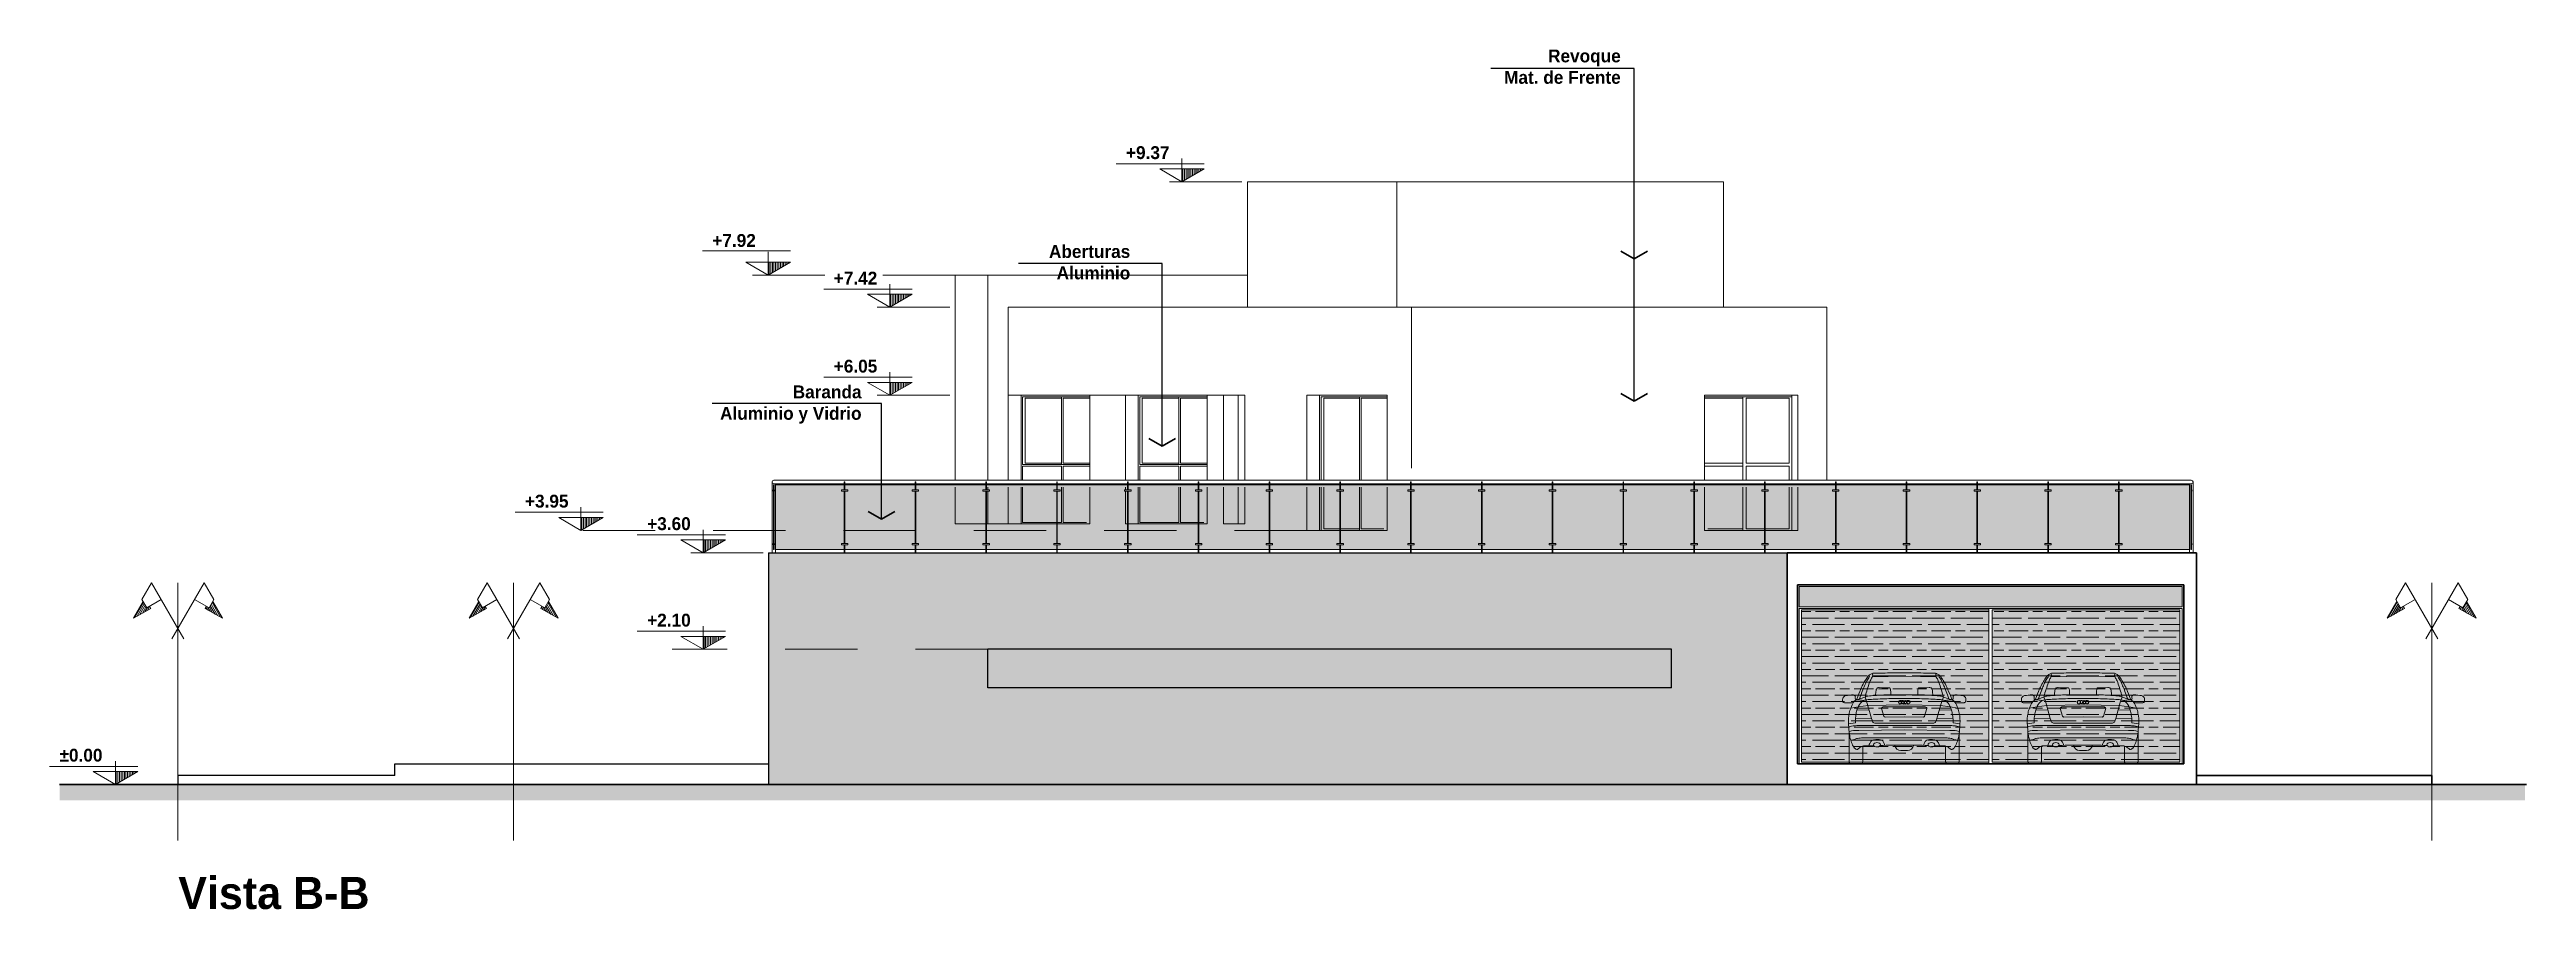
# Model space of a CAD drawing. Header units: millimetres. Extents: x 110427 to 125914, y 76277 to 76441.
# Drawn here: x 113971.12 to 114009.61, y 76370.08 to 76383.45 of the extents above; entities that cross this region are included whole.
import ezdxf

# ---------------------------------------------------------------- set-up
doc = ezdxf.new("R2010")
doc.units = ezdxf.units.MM
doc.linetypes.add('CENTER', pattern=[50.8, 31.75, -6.35, 6.35, -6.35])
doc.linetypes.add('JIS_02_0.7', pattern=[1.35, 0.75, -0.6])
for name, color, linetype, lineweight in [('02_CIVIL EXIST', 8, 'Continuous', 25), ('04_CIVIL A CONSTRUIR', 250, 'Continuous', 35), ('05_CIVIL A DEMOLER', 221, 'Continuous', 18), ('06_CIVIL VISTAS GRUESA', 244, 'Continuous', 13), ('08_CIVIL VISTAS FINO', 251, 'Continuous', 5), ('10_CIVIL EJES', 230, 'CENTER', 15), ('11_CARPINTERIA Y MOBILIARIO', 141, 'Continuous', 9), ('11_HATCH', 8, 'Continuous', 9), ('12_HATCH', 8, 'Continuous', 9), ('12_TEXTOS', 4, 'Continuous', 40), ('13_COTAS', 8, 'Continuous', 9), ('VIDRIOS', 254, 'Continuous', 9)]:
    doc.layers.add(name, color=color, linetype=linetype, lineweight=lineweight)
doc.layers.add('14_TEXTOS', color=4, linetype='Continuous')
doc.styles.add('JDS1', font='GOTHICB.TTF')
doc.dimstyles.new('1_100_JDS', dxfattribs={"dimscale": 100, "dimtxt": 2, "dimasz": 1.5, "dimexe": 1, "dimexo": 1, "dimgap": 0.75, "dimtad": 1, "dimlfac": 0.001, "dimzin": 4, "dimdsep": 46, "dimtxsty": 'JDS1', "dimcen": 0.09, "dimdle": 0.1, "dimclrd": 8, "dimclre": 8, "dimclrt": 150, "dimadec": 0, "dimazin": 0, "dimtfac": 1, "dimtmove": 2, "dimatfit": 0, "dimfxl": 0, "dimtolj": 1, "dimtzin": 0, "dimarcsym": 0})
pattern_1 = [(180, (110491.16304, 75917.1114), (4e-17, 0.3), [0.5, -0.1]), (180, (110491.26304, 75917.2114), (4e-17, 0.3), [0.3, -0.075, 0.15, -0.075]), (180, (110491.41304, 75917.3114), (4e-17, 0.3), [0.5, -0.1])]

msp = doc.modelspace()

# ---------------------------------------------------------------- texts
at = {"layer": '12_TEXTOS', "color": 150, "char_height": 0.2, "width": 2.57308, "attachment_point": 9, "style": 'JDS1'}
for s, insert in [('Revoque\\PMat. de Frente', (113995.535, 76382.916)), ('Aberturas\\PAluminio', (113987.913, 76379.875))]:
    msp.add_mtext(s, dxfattribs=dict(at, insert=insert))
at = {"layer": '14_TEXTOS', "color": 150, "insert": (113983.738, 76377.634), "char_height": 0.2, "width": 2.57308, "attachment_point": 9, "style": 'JDS1'}
msp.add_mtext('Baranda\\PAluminio y Vidrio', dxfattribs=at)
at = {"layer": '14_TEXTOS', "insert": (113973.12, 76370.079), "char_height": 0.4, "width": 9.59338, "attachment_point": 7, "style": 'JDS1'}
msp.add_mtext('{\\H1.25x;Vista B-B} ', dxfattribs=at)
at = {"layer": 'VIDRIOS', "color": 150, "char_height": 0.2, "attachment_point": 5, "style": 'JDS1'}
for s, insert, width in [('+9.37', (113988.185, 76381.847), 1.17721), ('+7.92', (113981.757, 76380.481), 0.78175), ('+7.42', (113983.644, 76379.897), 0.78175), ('+6.05', (113983.644, 76378.527), 0.78175)]:
    msp.add_mtext(s, dxfattribs=dict(at, insert=insert, width=width))
for s, insert in [('+3.95', (113978.846, 76376.427)), ('+3.60', (113980.745, 76376.077)), ('+2.10', (113980.745, 76374.577)), ('±0.00', (113971.609, 76372.477))]:
    msp.add_mtext(s, dxfattribs=dict(at, insert=insert))

# ---------------------------------------------------------------- blocks, each defined once
blk = doc.blocks.new('A$C7E4244AE')
at = {"layer": '11_HATCH'}
for p, q in [((0.955, 1.363), (0.462, 1.35)), ((0.96, 1.363), (1.454, 1.35)), ((0.242, 0.887), (0.127, 0.864)), ((0.223, 0.836), (0.413, 0.837)), ((0.395, 0.904), (0.242, 0.887)), ((0.349, 1.038), (0.374, 0.975)), ((0.374, 0.975), (0.45, 0.706)), ((0.395, 0.904), (0.958, 0.914)), ((0.604, 0.857), (0.641, 0.738)), ((0.958, 0.885), (0.631, 0.884)), ((1.521, 0.904), (0.958, 0.914)), ((0.958, 0.885), (1.284, 0.884)), ((1.311, 0.857), (1.275, 0.738)), ((1.541, 0.975), (1.466, 0.706)), ((1.692, 0.836), (1.503, 0.837)), ((1.521, 0.904), (1.673, 0.887)), ((1.567, 1.038), (1.541, 0.975)), ((1.673, 0.887), (1.789, 0.864)), ((0.199, 0.634), (0.091, 0.621)), ((0.103, 0.024), (0.103, 0.487)), ((0.2, 0.707), (0.45, 0.706)), ((0.25, 0.519), (0.958, 0.528)), ((0.958, 0.594), (0.253, 0.594)), ((0.354, 0.401), (0.958, 0.401)), ((0.958, 0.632), (0.5, 0.632)), ((0.958, 0.728), (0.66, 0.727)), ((0.958, 0.728), (1.256, 0.727)), ((0.958, 0.632), (1.416, 0.632)), ((0.958, 0.594), (1.662, 0.594)), ((1.665, 0.519), (0.958, 0.528)), ((1.562, 0.401), (0.958, 0.401)), ((1.716, 0.707), (1.466, 0.706)), ((1.716, 0.634), (1.824, 0.621)), ((1.813, 0.024), (1.813, 0.487)), ((0.315, 0.277), (0.315, 0.024)), ((0.904, 0.208), (0.958, 0.208)), ((1.011, 0.208), (0.958, 0.208)), ((1.601, 0.277), (1.601, 0.024)), ((0.291, 0), (0.126, 0)), ((1.625, 0), (1.789, 0))]:
    blk.add_line(p, q, dxfattribs=at)
for centre, major_axis, ratio, start_param, end_param in [((0.895, 0.958), (0, 0.0277), 0.985583, 10.538558, 16.689759), ((0.938, 0.959), (0, 0.0271), 0.985583, 7.380892, 10.236696), ((0.938, 0.959), (0, 0.0271), 0.985583, 10.360674, 13.531093), ((0.977, 0.959), (0, 0.0271), 0.985583, 7.218615, 10.304531), ((0.977, 0.959), (0, 0.0271), 0.985583, 10.441964, 13.378289), ((1.021, 0.958), (0, 0.0277), 0.985583, 7.310351, 13.463197), ((0.126, 0.024), (0, 0.0243), 0.975618, 1.570796, 3.141593), ((0.291, 0.024), (0, 0.0243), 0.975618, 3.141593, 4.712389), ((0.535, 0.295), (0.0526, 0.0006), 0.643755, 3.141021, 9.424206), ((0.904, 0.307), (0, 0.099), 0.975618, 1.750025, 3.194926), ((1.011, 0.307), (0, 0.099), 0.975618, 3.088259, 4.53316), ((1.625, 0.024), (0, 0.0243), 0.975618, 1.570796, 3.141593), ((1.789, 0.024), (0, 0.0243), 0.975618, 3.141593, 4.712389)]:
    blk.add_ellipse(centre, major_axis=major_axis, ratio=ratio, start_param=start_param, end_param=end_param, dxfattribs=at)
at = {"layer": '11_HATCH', "extrusion": (0, 0, -1)}
blk.add_ellipse((1.38, 0.295), major_axis=(-0.0526, 0.0006), ratio=0.643755, start_param=3.141021, end_param=9.424206, dxfattribs=at)
at = {"layer": '11_HATCH'}
for points, knots in [([(0.458, 1.404), (0.445, 1.398), (0.411, 1.383), (0.372, 1.327), (0.326, 1.255), (0.273, 1.146), (0.241, 1.053), (0.214, 0.996), (0.211, 0.991)], [0, 0, 0, 0, 1.078045, 2.785735, 4.879992, 7.537629, 11.765787, 12.201348, 12.201348, 12.201348, 12.201348]), ([(0.263, 1.009), (0.272, 1.03), (0.29, 1.086), (0.322, 1.168), (0.359, 1.25), (0.385, 1.31), (0.414, 1.342), (0.418, 1.364), (0.414, 1.373), (0.411, 1.377)], [0, 0, 0, 0, 1.703415, 4.41726, 6.463007, 8.414298, 9.240142, 9.635612, 9.987477, 9.987477, 9.987477, 9.987477]), ([(0.46, 1.345), (0.448, 1.328), (0.421, 1.278), (0.393, 1.184), (0.364, 1.1), (0.353, 1.049), (0.349, 1.038)], [0, 0, 0, 0, 0.0604315, 0.168345, 0.2862886, 0.3209433, 0.3209433, 0.3209433, 0.3209433]), ([(0.958, 1.415), (0.896, 1.415), (0.785, 1.413), (0.635, 1.412), (0.531, 1.404), (0.475, 1.409), (0.458, 1.404)], [0, 0, 0, 0, 0.1849252, 0.3342512, 0.4486468, 0.4995687, 0.4995687, 0.4995687, 0.4995687]), ([(0.458, 1.404), (0.465, 1.398), (0.471, 1.375), (0.464, 1.356), (0.46, 1.345)], [0, 0, 0, 0, 0.02563602, 0.05988806, 0.05988806, 0.05988806, 0.05988806]), ([(0.512, 1.061), (0.512, 1.075), (0.519, 1.11), (0.518, 1.155), (0.539, 1.178), (0.553, 1.184), (0.615, 1.182), (0.669, 1.181), (0.732, 1.181), (0.738, 1.171), (0.746, 1.158), (0.746, 1.135), (0.749, 1.107), (0.749, 1.085), (0.748, 1.074)], [0, 0, 0, 0, 1.059186, 2.693118, 3.075994, 3.305168, 3.817696, 7.640466, 7.947383, 8.097769, 8.501234, 9.015893, 9.799932, 10.626454, 10.626454, 10.626454, 10.626454]), ([(0.958, 1.415), (1.019, 1.415), (1.131, 1.413), (1.281, 1.412), (1.384, 1.404), (1.441, 1.409), (1.457, 1.404)], [0, 0, 0, 0, 0.1849252, 0.3342512, 0.4486468, 0.4995687, 0.4995687, 0.4995687, 0.4995687]), ([(1.404, 1.061), (1.404, 1.075), (1.396, 1.11), (1.397, 1.155), (1.376, 1.178), (1.362, 1.184), (1.301, 1.182), (1.246, 1.181), (1.183, 1.181), (1.177, 1.171), (1.17, 1.158), (1.17, 1.135), (1.166, 1.107), (1.167, 1.085), (1.168, 1.074)], [0, 0, 0, 0, 1.059186, 2.693118, 3.075994, 3.305168, 3.817696, 7.640466, 7.947383, 8.097769, 8.501234, 9.015893, 9.799932, 10.626454, 10.626454, 10.626454, 10.626454]), ([(1.457, 1.404), (1.45, 1.398), (1.445, 1.375), (1.451, 1.356), (1.456, 1.345)], [0, 0, 0, 0, 0.02563602, 0.05988806, 0.05988806, 0.05988806, 0.05988806]), ([(1.456, 1.345), (1.468, 1.328), (1.495, 1.278), (1.523, 1.184), (1.551, 1.1), (1.563, 1.049), (1.567, 1.038)], [0, 0, 0, 0, 0.0604315, 0.168345, 0.2862886, 0.3209433, 0.3209433, 0.3209433, 0.3209433]), ([(1.457, 1.404), (1.47, 1.398), (1.505, 1.383), (1.543, 1.327), (1.589, 1.255), (1.643, 1.146), (1.675, 1.053), (1.702, 0.996), (1.705, 0.991)], [0, 0, 0, 0, 1.078045, 2.785735, 4.879992, 7.537629, 11.765787, 12.201348, 12.201348, 12.201348, 12.201348]), ([(1.653, 1.009), (1.644, 1.03), (1.625, 1.086), (1.594, 1.168), (1.557, 1.25), (1.53, 1.31), (1.502, 1.342), (1.498, 1.364), (1.502, 1.373), (1.505, 1.377)], [0, 0, 0, 0, 1.703415, 4.41726, 6.463007, 8.414298, 9.240142, 9.635612, 9.987477, 9.987477, 9.987477, 9.987477]), ([(0.211, 0.991), (0.21, 0.998), (0.186, 1.009), (0.208, 1.045), (0.184, 1.062), (0.177, 1.079), (0.139, 1.073), (0.177, 1.073), (0.07, 1.063), (0.034, 1.06), (0.005, 1.029), (-0.001, 0.997), (0, 0.97), (0.013, 0.953), (0.047, 0.944), (0.089, 0.945), (0.136, 0.947), (0.171, 0.95), (0.175, 0.965)], [0, 0, 0, 0, 0.0199434, 0.0615514, 0.0775458, 0.0970481, 0.1208681, 0.1232472, 0.1962831, 0.2464802, 0.2767901, 0.3099374, 0.3411979, 0.3521583, 0.3687242, 0.4461251, 0.4735099, 0.5203869, 0.5203869, 0.5203869, 0.5203869]), ([(0.104, 0.787), (0.091, 0.733), (0.087, 0.658), (0.1, 0.539), (0.103, 0.448), (0.132, 0.348), (0.157, 0.278), (0.192, 0.232), (0.221, 0.221), (0.241, 0.228), (0.259, 0.246), (0.282, 0.263), (0.309, 0.278), (0.379, 0.275), (0.438, 0.278), (0.488, 0.28)], [0, 0, 0, 0, 4.118869, 5.449089, 8.85766, 10.815404, 13.135103, 14.470193, 14.889696, 15.347838, 16.006665, 16.753876, 17.508735, 18.273295, 22.025306, 22.025306, 22.025306, 22.025306]), ([(0.104, 0.787), (0.106, 0.815), (0.133, 0.872), (0.153, 0.938), (0.195, 0.989), (0.263, 1.005), (0.317, 1.028), (0.349, 1.038)], [0, 0, 0, 0, 0.081312, 0.1814002, 0.1982735, 0.276471, 0.3769085, 0.3769085, 0.3769085, 0.3769085]), ([(0.223, 0.836), (0.214, 0.812), (0.208, 0.755), (0.195, 0.687), (0.199, 0.645), (0.199, 0.634)], [0, 0, 0, 0, 0.0767022, 0.1660618, 0.1994184, 0.1994184, 0.1994184, 0.1994184]), ([(0.211, 0.991), (0.228, 0.994), (0.266, 0.992), (0.305, 0.987), (0.326, 0.983)], [0, 0, 0, 0, 1.275921, 2.883256, 2.883256, 2.883256, 2.883256]), ([(0.223, 0.836), (0.229, 0.857), (0.251, 0.91), (0.298, 0.979), (0.388, 0.999), (0.533, 1.006), (0.73, 1.015), (0.89, 1.013), (0.958, 1.013)], [0, 0, 0, 0, 0.0633543, 0.1713149, 0.2225785, 0.3325781, 0.6106789, 0.8130674, 0.8130674, 0.8130674, 0.8130674]), ([(0.349, 1.038), (0.362, 1.046), (0.413, 1.057), (0.539, 1.064), (0.728, 1.079), (0.881, 1.069), (0.958, 1.073)], [0, 0, 0, 0, 0.0467064, 0.1519601, 0.3809327, 0.6119091, 0.6119091, 0.6119091, 0.6119091]), ([(0.631, 0.884), (0.625, 0.884), (0.612, 0.878), (0.602, 0.864), (0.604, 0.857)], [0, 0, 0, 0, 0.01911096, 0.04086044, 0.04086044, 0.04086044, 0.04086044]), ([(0.918, 0.949), (0.919, 0.952), (0.919, 0.955), (0.919, 0.958), (0.919, 0.965), (0.916, 0.972), (0.901, 0.984), (0.885, 0.983), (0.869, 0.964), (0.87, 0.948), (0.888, 0.931), (0.904, 0.932), (0.914, 0.942), (0.915, 0.943), (0.916, 0.945)], [10.636088, 10.636088, 10.636088, 10.636088, 10.995574, 10.995574, 10.995574, 11.888576, 11.888576, 13.430571, 13.430571, 14.972567, 14.972567, 16.514562, 16.514562, 16.742991, 16.742991, 16.742991, 16.742991]), ([(0.917, 0.968), (0.914, 0.959), (0.916, 0.948), (0.932, 0.933), (0.948, 0.934), (0.956, 0.943)], [7.480824, 7.480824, 7.480824, 7.480824, 8.716067, 8.716067, 10.2547, 10.2547, 10.2547, 10.2547]), ([(0.958, 0.946), (0.96, 0.95), (0.962, 0.955), (0.962, 0.959), (0.962, 0.967), (0.959, 0.974), (0.944, 0.986), (0.928, 0.984), (0.92, 0.974), (0.919, 0.973), (0.919, 0.972)], [10.404862, 10.404862, 10.404862, 10.404862, 10.995574, 10.995574, 10.995574, 11.894334, 11.894334, 13.446793, 13.446793, 13.586603, 13.586603, 13.586603, 13.586603]), ([(0.958, 0.973), (0.952, 0.963), (0.953, 0.949), (0.971, 0.933), (0.987, 0.934), (0.995, 0.944), (0.996, 0.945), (0.996, 0.945)], [7.260402, 7.260402, 7.260402, 7.260402, 8.716067, 8.716067, 10.268527, 10.268527, 10.3587, 10.3587, 10.3587, 10.3587]), ([(1.567, 1.038), (1.554, 1.046), (1.502, 1.057), (1.377, 1.064), (1.188, 1.079), (1.035, 1.069), (0.958, 1.073)], [0, 0, 0, 0, 0.0467064, 0.1519601, 0.3809327, 0.6119091, 0.6119091, 0.6119091, 0.6119091]), ([(1.692, 0.836), (1.686, 0.857), (1.665, 0.91), (1.618, 0.979), (1.528, 0.999), (1.383, 1.006), (1.185, 1.015), (1.025, 1.013), (0.958, 1.013)], [0, 0, 0, 0, 0.0633543, 0.1713149, 0.2225785, 0.3325781, 0.6106789, 0.8130674, 0.8130674, 0.8130674, 0.8130674]), ([(0.998, 0.949), (1, 0.952), (1.001, 0.956), (1.001, 0.959), (1.001, 0.967), (0.997, 0.974), (0.983, 0.985), (0.968, 0.984), (0.96, 0.975)], [10.542767, 10.542767, 10.542767, 10.542767, 10.995574, 10.995574, 10.995574, 11.894334, 11.894334, 13.396211, 13.396211, 13.396211, 13.396211]), ([(0.999, 0.968), (0.995, 0.959), (0.997, 0.946), (1.014, 0.931), (1.029, 0.932), (1.042, 0.945), (1.045, 0.951), (1.045, 0.958), (1.045, 0.965), (1.041, 0.972), (1.026, 0.984), (1.01, 0.983), (1.002, 0.973), (1.001, 0.972), (1.001, 0.972)], [7.405469, 7.405469, 7.405469, 7.405469, 8.689381, 8.689381, 10.231376, 10.231376, 10.995574, 10.995574, 10.995574, 11.888576, 11.888576, 13.430571, 13.430571, 13.516715, 13.516715, 13.516715, 13.516715]), ([(1.284, 0.884), (1.291, 0.884), (1.303, 0.878), (1.313, 0.864), (1.311, 0.857)], [0, 0, 0, 0, 0.01911096, 0.04086044, 0.04086044, 0.04086044, 0.04086044]), ([(1.811, 0.787), (1.825, 0.733), (1.829, 0.658), (1.816, 0.539), (1.813, 0.448), (1.784, 0.348), (1.758, 0.278), (1.724, 0.232), (1.695, 0.221), (1.675, 0.228), (1.657, 0.246), (1.634, 0.263), (1.607, 0.278), (1.536, 0.275), (1.477, 0.278), (1.428, 0.28)], [0, 0, 0, 0, 0.1627905, 0.2153649, 0.3500822, 0.4274583, 0.51914, 0.5719069, 0.588487, 0.6065941, 0.632633, 0.6621651, 0.6919995, 0.7222173, 0.8705084, 0.8705084, 0.8705084, 0.8705084]), ([(1.811, 0.787), (1.81, 0.815), (1.783, 0.872), (1.763, 0.938), (1.721, 0.989), (1.653, 1.005), (1.599, 1.028), (1.567, 1.038)], [0, 0, 0, 0, 0.081312, 0.1814002, 0.1982735, 0.276471, 0.3769085, 0.3769085, 0.3769085, 0.3769085]), ([(1.705, 0.991), (1.688, 0.994), (1.65, 0.992), (1.611, 0.987), (1.59, 0.983)], [0, 0, 0, 0, 1.275921, 2.883256, 2.883256, 2.883256, 2.883256]), ([(1.692, 0.836), (1.701, 0.812), (1.708, 0.755), (1.72, 0.687), (1.717, 0.645), (1.716, 0.634)], [0, 0, 0, 0, 0.0767022, 0.1660618, 0.1994184, 0.1994184, 0.1994184, 0.1994184]), ([(1.705, 0.991), (1.706, 0.998), (1.73, 1.009), (1.708, 1.045), (1.731, 1.062), (1.739, 1.079), (1.777, 1.073), (1.739, 1.073), (1.846, 1.063), (1.882, 1.06), (1.911, 1.029), (1.917, 0.997), (1.916, 0.97), (1.903, 0.953), (1.868, 0.944), (1.826, 0.945), (1.779, 0.947), (1.744, 0.95), (1.74, 0.965)], [0, 0, 0, 0, 0.0199434, 0.0615514, 0.0775458, 0.0970481, 0.1208681, 0.1232472, 0.1962831, 0.2464802, 0.2767901, 0.3099374, 0.3411979, 0.3521583, 0.3687242, 0.4461251, 0.4735099, 0.5203869, 0.5203869, 0.5203869, 0.5203869]), ([(0.253, 0.594), (0.231, 0.594), (0.178, 0.592), (0.125, 0.581), (0.096, 0.573)], [0, 0, 0, 0, 1.730112, 4.032733, 4.032733, 4.032733, 4.032733]), ([(0.103, 0.501), (0.114, 0.507), (0.164, 0.516), (0.213, 0.519), (0.25, 0.519)], [0, 0, 0, 0, 0.0377491, 0.1492069, 0.1492069, 0.1492069, 0.1492069]), ([(0.131, 0.36), (0.148, 0.368), (0.183, 0.375), (0.228, 0.396), (0.285, 0.403), (0.327, 0.4), (0.354, 0.401)], [0, 0, 0, 0, 0.0567497, 0.1039653, 0.1473143, 0.2283133, 0.2283133, 0.2283133, 0.2283133]), ([(0.5, 0.632), (0.492, 0.633), (0.468, 0.638), (0.464, 0.663), (0.45, 0.706)], [0, 0, 0, 0, 0.02443087, 0.06359532, 0.06359532, 0.06359532, 0.06359532]), ([(0.641, 0.738), (0.643, 0.735), (0.647, 0.727), (0.656, 0.727), (0.66, 0.727)], [0, 0, 0, 0, 0.01085301, 0.02327957, 0.02327957, 0.02327957, 0.02327957]), ([(1.275, 0.738), (1.273, 0.735), (1.268, 0.727), (1.26, 0.727), (1.256, 0.727)], [0, 0, 0, 0, 0.01085301, 0.02327957, 0.02327957, 0.02327957, 0.02327957]), ([(1.416, 0.632), (1.424, 0.633), (1.447, 0.638), (1.452, 0.663), (1.466, 0.706)], [0, 0, 0, 0, 0.02443087, 0.06359532, 0.06359532, 0.06359532, 0.06359532]), ([(1.784, 0.36), (1.767, 0.368), (1.733, 0.375), (1.688, 0.396), (1.63, 0.403), (1.589, 0.4), (1.562, 0.401)], [0, 0, 0, 0, 0.0567497, 0.1039653, 0.1473143, 0.2283133, 0.2283133, 0.2283133, 0.2283133]), ([(1.662, 0.594), (1.685, 0.594), (1.738, 0.592), (1.791, 0.581), (1.82, 0.573)], [0, 0, 0, 0, 1.730112, 4.032733, 4.032733, 4.032733, 4.032733]), ([(1.813, 0.501), (1.802, 0.507), (1.752, 0.516), (1.702, 0.519), (1.665, 0.519)], [0, 0, 0, 0, 0.0377491, 0.1492069, 0.1492069, 0.1492069, 0.1492069]), ([(0.41, 0.277), (0.412, 0.291), (0.42, 0.32), (0.447, 0.359), (0.494, 0.377), (0.542, 0.375), (0.587, 0.377), (0.622, 0.361), (0.638, 0.337), (0.649, 0.314), (0.655, 0.297), (0.657, 0.286)], [0, 0, 0, 0, 1.029853, 2.198645, 3.398908, 4.650585, 5.850374, 6.811216, 7.363938, 7.954237, 8.724283, 8.724283, 8.724283, 8.724283]), ([(1.506, 0.277), (1.503, 0.291), (1.496, 0.32), (1.469, 0.359), (1.422, 0.377), (1.374, 0.375), (1.329, 0.377), (1.294, 0.361), (1.278, 0.337), (1.266, 0.314), (1.261, 0.297), (1.259, 0.286)], [0, 0, 0, 0, 1.029853, 2.198645, 3.398908, 4.650585, 5.850374, 6.811216, 7.363938, 7.954237, 8.724283, 8.724283, 8.724283, 8.724283])]:
    blk.add_open_spline(points, degree=3, knots=knots, dxfattribs=at)
for points in [[(0.585, 0.284), (0.709, 0.289), (0.834, 0.291), (0.958, 0.291)], [(1.33, 0.284), (1.207, 0.289), (1.082, 0.291), (0.958, 0.291)]]:
    blk.add_open_spline(points, degree=3, dxfattribs=at)

# ---------------------------------------------------------------- hatches: boundary and pattern name
at = {"layer": '08_CIVIL VISTAS FINO'}
h = msp.add_hatch(color=30, dxfattribs=at)
h.dxf.hatch_style = 1
h.paths.add_polyline_path([(114001.253, 76374.739), (113998.342, 76374.739), (113998.342, 76372.368), (114001.253, 76372.368)])
h = msp.add_hatch(dxfattribs=at)
h.set_pattern_fill('GOST_WOOD', color=256, scale=0.05, angle=90)
h.set_pattern_definition(pattern_1)
h.paths.add_polyline_path([(114001.253, 76374.739), (113998.342, 76374.739), (113998.342, 76372.368), (114001.253, 76372.368)])
h = msp.add_hatch(color=30, dxfattribs=at)
h.dxf.hatch_style = 1
h.paths.add_polyline_path([(114004.223, 76374.739), (114001.308, 76374.739), (114001.308, 76372.368), (114004.223, 76372.368)])
h = msp.add_hatch(dxfattribs=at)
h.set_pattern_fill('GOST_WOOD', color=256, scale=0.05, angle=90)
h.set_pattern_definition(pattern_1)
h.paths.add_polyline_path([(114004.223, 76374.739), (114001.308, 76374.739), (114001.308, 76372.368), (114004.223, 76372.368)])
at = {"layer": '12_HATCH'}
for points in [[(113982.403, 76376.68), (113983.47, 76376.68), (113983.47, 76376.603), (113983.425, 76376.603), (113983.425, 76376.583), (113983.47, 76376.583), (113983.47, 76375.772), (113983.425, 76375.772), (113983.425, 76375.752), (113983.47, 76375.752), (113983.47, 76375.675), (113982.403, 76375.675), (113982.403, 76375.752), (113982.403, 76375.772), (113982.403, 76376.583), (113982.403, 76376.603)], [(113984.57, 76376.68), (113983.48, 76376.68), (113983.48, 76376.603), (113983.525, 76376.603), (113983.525, 76376.583), (113983.48, 76376.583), (113983.48, 76375.772), (113983.525, 76375.772), (113983.525, 76375.752), (113983.48, 76375.752), (113983.48, 76375.675), (113984.57, 76375.675), (113984.57, 76375.752), (113984.525, 76375.752), (113984.525, 76375.772), (113984.57, 76375.772), (113984.57, 76376.583), (113984.525, 76376.583), (113984.525, 76376.603), (113984.57, 76376.603)], [(113984.58, 76376.68), (113985.67, 76376.68), (113985.67, 76376.603), (113985.625, 76376.603), (113985.625, 76376.583), (113985.67, 76376.583), (113985.67, 76375.772), (113985.625, 76375.772), (113985.625, 76375.752), (113985.67, 76375.752), (113985.67, 76375.675), (113984.58, 76375.675), (113984.58, 76375.752), (113984.625, 76375.752), (113984.625, 76375.772), (113984.58, 76375.772), (113984.58, 76376.583), (113984.625, 76376.583), (113984.625, 76376.603), (113984.58, 76376.603)], [(113986.77, 76376.68), (113985.68, 76376.68), (113985.68, 76376.603), (113985.725, 76376.603), (113985.725, 76376.583), (113985.68, 76376.583), (113985.68, 76375.772), (113985.725, 76375.772), (113985.725, 76375.752), (113985.68, 76375.752), (113985.68, 76375.675), (113986.77, 76375.675), (113986.77, 76375.752), (113986.725, 76375.752), (113986.725, 76375.772), (113986.77, 76375.772), (113986.77, 76376.583), (113986.725, 76376.583), (113986.725, 76376.603), (113986.77, 76376.603)], [(113986.78, 76376.68), (113987.87, 76376.68), (113987.87, 76376.603), (113987.825, 76376.603), (113987.825, 76376.583), (113987.87, 76376.583), (113987.87, 76375.772), (113987.825, 76375.772), (113987.825, 76375.752), (113987.87, 76375.752), (113987.87, 76375.675), (113986.78, 76375.675), (113986.78, 76375.752), (113986.825, 76375.752), (113986.825, 76375.772), (113986.78, 76375.772), (113986.78, 76376.583), (113986.825, 76376.583), (113986.825, 76376.603), (113986.78, 76376.603)], [(113988.97, 76376.68), (113987.88, 76376.68), (113987.88, 76376.603), (113987.925, 76376.603), (113987.925, 76376.583), (113987.88, 76376.583), (113987.88, 76375.772), (113987.925, 76375.772), (113987.925, 76375.752), (113987.88, 76375.752), (113987.88, 76375.675), (113988.97, 76375.675), (113988.97, 76375.752), (113988.925, 76375.752), (113988.925, 76375.772), (113988.97, 76375.772), (113988.97, 76376.583), (113988.925, 76376.583), (113988.925, 76376.603), (113988.97, 76376.603)], [(113988.98, 76376.68), (113990.07, 76376.68), (113990.07, 76376.603), (113990.025, 76376.603), (113990.025, 76376.583), (113990.07, 76376.583), (113990.07, 76375.772), (113990.025, 76375.772), (113990.025, 76375.752), (113990.07, 76375.752), (113990.07, 76375.675), (113988.98, 76375.675), (113988.98, 76375.752), (113989.025, 76375.752), (113989.025, 76375.772), (113988.98, 76375.772), (113988.98, 76376.583), (113989.025, 76376.583), (113989.025, 76376.603), (113988.98, 76376.603)], [(113991.17, 76376.68), (113990.08, 76376.68), (113990.08, 76376.603), (113990.125, 76376.603), (113990.125, 76376.583), (113990.08, 76376.583), (113990.08, 76375.772), (113990.125, 76375.772), (113990.125, 76375.752), (113990.08, 76375.752), (113990.08, 76375.675), (113991.17, 76375.675), (113991.17, 76375.752), (113991.125, 76375.752), (113991.125, 76375.772), (113991.17, 76375.772), (113991.17, 76376.583), (113991.125, 76376.583), (113991.125, 76376.603), (113991.17, 76376.603)], [(113991.18, 76376.68), (113992.27, 76376.68), (113992.27, 76376.603), (113992.225, 76376.603), (113992.225, 76376.583), (113992.27, 76376.583), (113992.27, 76375.772), (113992.225, 76375.772), (113992.225, 76375.752), (113992.27, 76375.752), (113992.27, 76375.675), (113991.18, 76375.675), (113991.18, 76375.752), (113991.225, 76375.752), (113991.225, 76375.772), (113991.18, 76375.772), (113991.18, 76376.583), (113991.225, 76376.583), (113991.225, 76376.603), (113991.18, 76376.603)], [(113993.37, 76376.68), (113992.28, 76376.68), (113992.28, 76376.603), (113992.325, 76376.603), (113992.325, 76376.583), (113992.28, 76376.583), (113992.28, 76375.772), (113992.325, 76375.772), (113992.325, 76375.752), (113992.28, 76375.752), (113992.28, 76375.675), (113993.37, 76375.675), (113993.37, 76375.752), (113993.325, 76375.752), (113993.325, 76375.772), (113993.37, 76375.772), (113993.37, 76376.583), (113993.325, 76376.583), (113993.325, 76376.603), (113993.37, 76376.603)], [(113993.38, 76376.68), (113994.47, 76376.68), (113994.47, 76376.603), (113994.425, 76376.603), (113994.425, 76376.583), (113994.47, 76376.583), (113994.47, 76375.772), (113994.425, 76375.772), (113994.425, 76375.752), (113994.47, 76375.752), (113994.47, 76375.675), (113993.38, 76375.675), (113993.38, 76375.752), (113993.425, 76375.752), (113993.425, 76375.772), (113993.38, 76375.772), (113993.38, 76376.583), (113993.425, 76376.583), (113993.425, 76376.603), (113993.38, 76376.603)], [(113995.57, 76376.68), (113994.48, 76376.68), (113994.48, 76376.603), (113994.525, 76376.603), (113994.525, 76376.583), (113994.48, 76376.583), (113994.48, 76375.772), (113994.525, 76375.772), (113994.525, 76375.752), (113994.48, 76375.752), (113994.48, 76375.675), (113995.57, 76375.675), (113995.57, 76375.752), (113995.525, 76375.752), (113995.525, 76375.772), (113995.57, 76375.772), (113995.57, 76376.583), (113995.525, 76376.583), (113995.525, 76376.603), (113995.57, 76376.603)], [(113995.58, 76376.68), (113996.67, 76376.68), (113996.67, 76376.603), (113996.625, 76376.603), (113996.625, 76376.583), (113996.67, 76376.583), (113996.67, 76375.772), (113996.625, 76375.772), (113996.625, 76375.752), (113996.67, 76375.752), (113996.67, 76375.675), (113995.58, 76375.675), (113995.58, 76375.752), (113995.625, 76375.752), (113995.625, 76375.772), (113995.58, 76375.772), (113995.58, 76376.583), (113995.625, 76376.583), (113995.625, 76376.603), (113995.58, 76376.603)], [(113997.77, 76376.68), (113996.68, 76376.68), (113996.68, 76376.603), (113996.725, 76376.603), (113996.725, 76376.583), (113996.68, 76376.583), (113996.68, 76375.772), (113996.725, 76375.772), (113996.725, 76375.752), (113996.68, 76375.752), (113996.68, 76375.675), (113997.77, 76375.675), (113997.77, 76375.752), (113997.725, 76375.752), (113997.725, 76375.772), (113997.77, 76375.772), (113997.77, 76376.583), (113997.725, 76376.583), (113997.725, 76376.603), (113997.77, 76376.603)], [(113997.78, 76376.68), (113998.87, 76376.68), (113998.87, 76376.603), (113998.825, 76376.603), (113998.825, 76376.583), (113998.87, 76376.583), (113998.87, 76375.772), (113998.825, 76375.772), (113998.825, 76375.752), (113998.87, 76375.752), (113998.87, 76375.675), (113997.78, 76375.675), (113997.78, 76375.752), (113997.825, 76375.752), (113997.825, 76375.772), (113997.78, 76375.772), (113997.78, 76376.583), (113997.825, 76376.583), (113997.825, 76376.603), (113997.78, 76376.603)], [(113999.97, 76376.68), (113998.88, 76376.68), (113998.88, 76376.603), (113998.925, 76376.603), (113998.925, 76376.583), (113998.88, 76376.583), (113998.88, 76375.772), (113998.925, 76375.772), (113998.925, 76375.752), (113998.88, 76375.752), (113998.88, 76375.675), (113999.97, 76375.675), (113999.97, 76375.752), (113999.925, 76375.752), (113999.925, 76375.772), (113999.97, 76375.772), (113999.97, 76376.583), (113999.925, 76376.583), (113999.925, 76376.603), (113999.97, 76376.603)], [(113999.98, 76376.68), (114001.07, 76376.68), (114001.07, 76376.603), (114001.025, 76376.603), (114001.025, 76376.583), (114001.07, 76376.583), (114001.07, 76375.772), (114001.025, 76375.772), (114001.025, 76375.752), (114001.07, 76375.752), (114001.07, 76375.675), (113999.98, 76375.675), (113999.98, 76375.752), (114000.025, 76375.752), (114000.025, 76375.772), (113999.98, 76375.772), (113999.98, 76376.583), (114000.025, 76376.583), (114000.025, 76376.603), (113999.98, 76376.603)], [(114002.17, 76376.68), (114001.08, 76376.68), (114001.08, 76376.603), (114001.125, 76376.603), (114001.125, 76376.583), (114001.08, 76376.583), (114001.08, 76375.772), (114001.125, 76375.772), (114001.125, 76375.752), (114001.08, 76375.752), (114001.08, 76375.675), (114002.17, 76375.675), (114002.17, 76375.752), (114002.125, 76375.752), (114002.125, 76375.772), (114002.17, 76375.772), (114002.17, 76376.583), (114002.125, 76376.583), (114002.125, 76376.603), (114002.17, 76376.603)], [(114002.18, 76376.68), (114003.27, 76376.68), (114003.27, 76376.603), (114003.225, 76376.603), (114003.225, 76376.583), (114003.27, 76376.583), (114003.27, 76375.772), (114003.225, 76375.772), (114003.225, 76375.752), (114003.27, 76375.752), (114003.27, 76375.675), (114002.18, 76375.675), (114002.18, 76375.752), (114002.225, 76375.752), (114002.225, 76375.772), (114002.18, 76375.772), (114002.18, 76376.583), (114002.225, 76376.583), (114002.225, 76376.603), (114002.18, 76376.603)], [(114004.372, 76376.68), (114003.28, 76376.68), (114003.28, 76376.603), (114003.325, 76376.603), (114003.325, 76376.583), (114003.28, 76376.583), (114003.28, 76375.772), (114003.325, 76375.772), (114003.325, 76375.752), (114003.28, 76375.752), (114003.28, 76375.675), (114004.372, 76375.675)], [(114004.259, 76375.102), (113998.305, 76375.102), (113998.305, 76374.785), (114004.259, 76374.785)], [(113996.322, 76374.125), (113985.702, 76374.125), (113985.702, 76373.525), (113996.322, 76373.525)]]:
    msp.add_hatch(color=7, dxfattribs=at).paths.add_polyline_path(points)
h = msp.add_hatch(color=8, dxfattribs=at)
h.dxf.hatch_style = 1
h.paths.add_polyline_path([(113998.122, 76375.625), (113982.292, 76375.625), (113982.292, 76372.025), (113998.122, 76372.025)])
h.paths.add_polyline_path([(113996.322, 76374.125), (113996.322, 76373.525), (113985.702, 76373.525), (113985.702, 76374.125)], flags=16)
at = {"layer": '12_HATCH', "linetype": 'ByBlock', "lineweight": 9}
h = msp.add_hatch(dxfattribs=at)
h.set_pattern_fill('LINE', color=256, scale=0.1875, angle=600, style=0)
h.set_pattern_definition([(240, (114057.466645, 75469.917949), (0.0202974704, -0.01171875), [])])
h.paths.add_polyline_path([(113972.423, 76374.607), (113972.692, 76374.762), (113972.674, 76374.794), (113972.631, 76374.77), (113972.574, 76374.867)])
h = msp.add_hatch(dxfattribs=at)
h.set_pattern_fill('LINE', color=256, scale=0.1875, angle=600, style=0)
h.set_pattern_definition([(300, (113910.079808, 75469.917949), (-0.0202974704, -0.01171875), [])])
h.paths.add_polyline_path([(113973.655, 76374.867), (113973.599, 76374.77), (113973.556, 76374.794), (113973.537, 76374.762), (113973.806, 76374.607)])
h = msp.add_hatch(dxfattribs=at)
h.set_pattern_fill('LINE', color=256, scale=0.1875, angle=600, style=0)
h.set_pattern_definition([(240, (114062.682584, 75469.917949), (0.0202974704, -0.01171875), [])])
h.paths.add_polyline_path([(113977.639, 76374.607), (113977.908, 76374.762), (113977.89, 76374.794), (113977.847, 76374.77), (113977.79, 76374.867)])
h = msp.add_hatch(dxfattribs=at)
h.set_pattern_fill('LINE', color=256, scale=0.1875, angle=600, style=0)
h.set_pattern_definition([(300, (113915.295747, 75469.917949), (-0.0202974704, -0.01171875), [])])
h.paths.add_polyline_path([(113978.871, 76374.867), (113978.815, 76374.77), (113978.771, 76374.794), (113978.753, 76374.762), (113979.022, 76374.607)])
h = msp.add_hatch(dxfattribs=at)
h.set_pattern_fill('LINE', color=256, scale=0.1875, angle=600, style=0)
h.set_pattern_definition([(240, (114092.488717, 75469.917949), (0.0202974704, -0.01171875), [])])
h.paths.add_polyline_path([(114007.446, 76374.607), (114007.714, 76374.762), (114007.696, 76374.794), (114007.653, 76374.77), (114007.596, 76374.867)])
h = msp.add_hatch(dxfattribs=at)
h.set_pattern_fill('LINE', color=256, scale=0.1875, angle=600, style=0)
h.set_pattern_definition([(300, (113945.10188, 75469.917949), (-0.0202974704, -0.01171875), [])])
h.paths.add_polyline_path([(114008.677, 76374.867), (114008.621, 76374.77), (114008.578, 76374.794), (114008.559, 76374.762), (114008.828, 76374.607)])
at = {"layer": '12_HATCH'}
h = msp.add_hatch(color=256, dxfattribs=at)
h.dxf.hatch_style = 1
h.paths.add_polyline_path([(114009.585, 76372.025), (113971.277, 76372.025), (113971.277, 76371.775), (114009.585, 76371.775)])
at = {"layer": '13_COTAS'}
h = msp.add_hatch(dxfattribs=at)
h.set_pattern_fill('LINE', color=256, scale=0.2, angle=90, style=0)
h.set_pattern_definition([(90, (113100.955375, 76510.40531), (0.025, 2e-18), [])])
h.paths.add_polyline_path([(113988.717, 76381.595), (113988.717, 76381.395), (113989.064, 76381.595)])
h = msp.add_hatch(dxfattribs=at)
h.set_pattern_fill('LINE', color=256, scale=0.2, angle=90, style=0)
h.set_pattern_definition([(90, (113094.52688, 76508.95531), (0.025, 2e-18), [])])
h.paths.add_polyline_path([(113982.289, 76380.145), (113982.289, 76379.945), (113982.635, 76380.145)])
h = msp.add_hatch(dxfattribs=at)
h.set_pattern_fill('LINE', color=256, scale=0.2, angle=90, style=0)
h.set_pattern_definition([(90, (113096.414566, 76508.45531), (0.025, 2e-18), [])])
h.paths.add_polyline_path([(113984.176, 76379.645), (113984.176, 76379.445), (113984.523, 76379.645)])
h = msp.add_hatch(dxfattribs=at)
h.set_pattern_fill('LINE', color=256, scale=0.2, angle=90, style=0)
h.set_pattern_definition([(90, (113096.414566, 76507.08531), (0.025, 2e-18), [])])
h.paths.add_polyline_path([(113984.176, 76378.275), (113984.176, 76378.075), (113984.523, 76378.275)])
h = msp.add_hatch(dxfattribs=at)
h.set_pattern_fill('LINE', color=256, scale=0.2, angle=90, style=0)
h.set_pattern_definition([(90, (113091.616127, 76504.98531), (0.025, 2e-18), [])])
h.paths.add_polyline_path([(113979.378, 76376.175), (113979.378, 76375.975), (113979.724, 76376.175)])
h = msp.add_hatch(dxfattribs=at)
h.set_pattern_fill('LINE', color=256, scale=0.2, angle=90, style=0)
h.set_pattern_definition([(90, (113093.515067, 76504.63531), (0.025, 2e-18), [])])
h.paths.add_polyline_path([(113981.277, 76375.825), (113981.277, 76375.625), (113981.623, 76375.825)])
h = msp.add_hatch(dxfattribs=at)
h.set_pattern_fill('LINE', color=256, scale=0.2, angle=90, style=0)
h.set_pattern_definition([(90, (113093.515067, 76503.13531), (0.025, 2e-18), [])])
h.paths.add_polyline_path([(113981.277, 76374.325), (113981.277, 76374.125), (113981.623, 76374.325)])
h = msp.add_hatch(dxfattribs=at)
h.set_pattern_fill('LINE', color=256, scale=0.2, angle=90, style=0)
h.set_pattern_definition([(90, (113084.382397, 76501.03531), (0.025, 2e-18), [])])
h.paths.add_polyline_path([(113972.144, 76372.225), (113972.144, 76372.025), (113972.491, 76372.225)])

# ---------------------------------------------------------------- linework, layer by layer
at = {"layer": '02_CIVIL EXIST'}
for p, q in [((113982.292, 76375.625), (113982.292, 76372.025)), ((113982.292, 76375.625), (113998.122, 76375.625)), ((113985.702, 76373.525), (113985.702, 76374.125)), ((113996.322, 76374.125), (113985.702, 76374.125)), ((113996.322, 76373.525), (113996.322, 76374.125)), ((113996.322, 76373.525), (113985.702, 76373.525)), ((113976.488, 76372.165), (113973.115, 76372.165)), ((113973.115, 76372.165), (113973.115, 76372.025)), ((113976.488, 76372.345), (113982.292, 76372.345)), ((113976.488, 76372.165), (113976.488, 76372.345))]:
    msp.add_line(p, q, dxfattribs=at)
at = {"layer": '04_CIVIL A CONSTRUIR'}
for p, q in [((113995.744, 76380.198), (113995.536, 76380.318)), ((113995.744, 76380.198), (113995.952, 76380.318)), ((113995.744, 76377.984), (113995.536, 76378.104)), ((113995.744, 76377.984), (113995.952, 76378.104)), ((113988.407, 76377.282), (113988.2, 76377.402)), ((113988.407, 76377.282), (113988.615, 76377.402)), ((113984.046, 76376.148), (113983.839, 76376.268)), ((113984.046, 76376.148), (113984.254, 76376.268)), ((113998.122, 76375.625), (114004.482, 76375.625)), ((113998.122, 76372.025), (113998.122, 76375.625)), ((114004.482, 76372.025), (114004.482, 76375.625)), ((113998.282, 76372.345), (113998.282, 76375.125)), ((114004.282, 76375.125), (113998.282, 76375.125)), ((114004.282, 76372.345), (114004.282, 76375.125)), ((113971.273, 76372.025), (114009.609, 76372.025)), ((113998.282, 76372.345), (114004.282, 76372.345)), ((114004.482, 76372.165), (114008.137, 76372.165)), ((114008.137, 76372.165), (114008.137, 76372.025))]:
    msp.add_line(p, q, dxfattribs=at)
at = {"layer": '05_CIVIL A DEMOLER'}
for p, q in [((113992.284, 76379.445), (113992.284, 76376.943)), ((113992.284, 76379.445), (113998.737, 76379.445)), ((113998.737, 76379.445), (113998.737, 76376.755)), ((113998.284, 76378.075), (113996.834, 76378.075)), ((113996.834, 76378.075), (113996.834, 76376.755)), ((113998.284, 76378.075), (113998.284, 76376.755))]:
    msp.add_line(p, q, dxfattribs=at)
at = {"layer": '06_CIVIL VISTAS GRUESA'}
for p, q in [((113991.904, 76378.075), (113990.657, 76378.075)), ((113990.657, 76378.075), (113990.657, 76376.755)), ((113990.856, 76378.075), (113990.856, 76376.755)), ((113991.904, 76378.075), (113991.904, 76376.755)), ((113982.348, 76376.727), (113982.348, 76375.625)), ((113982.37, 76376.603), (113982.37, 76376.68)), ((113982.38, 76376.68), (113982.37, 76376.68)), ((113982.375, 76376.755), (114004.395, 76376.755)), ((113982.375, 76376.7), (113983.47, 76376.7)), ((113982.38, 76375.675), (113982.38, 76376.68)), ((113982.403, 76376.7), (113982.403, 76375.625)), ((113982.403, 76376.68), (113983.47, 76376.68)), ((113983.47, 76376.603), (113983.47, 76376.727)), ((113983.48, 76376.727), (113983.47, 76376.727)), ((113983.48, 76376.603), (113983.48, 76376.727)), ((113983.48, 76376.7), (113984.57, 76376.7)), ((113984.57, 76376.68), (113983.48, 76376.68)), ((113984.57, 76376.603), (113984.57, 76376.727)), ((113984.58, 76376.727), (113984.57, 76376.727)), ((113984.58, 76376.603), (113984.58, 76376.727)), ((113984.58, 76376.7), (113985.67, 76376.7)), ((113984.58, 76376.68), (113985.67, 76376.68)), ((113985.67, 76376.603), (113985.67, 76376.727)), ((113985.68, 76376.727), (113985.67, 76376.727)), ((113985.68, 76376.603), (113985.68, 76376.727)), ((113985.68, 76376.7), (113986.77, 76376.7)), ((113986.77, 76376.68), (113985.68, 76376.68)), ((113986.77, 76376.603), (113986.77, 76376.727)), ((113986.78, 76376.727), (113986.77, 76376.727)), ((113986.78, 76376.603), (113986.78, 76376.727)), ((113986.78, 76376.7), (113987.87, 76376.7)), ((113986.78, 76376.68), (113987.87, 76376.68)), ((113987.87, 76376.603), (113987.87, 76376.727)), ((113987.88, 76376.727), (113987.87, 76376.727)), ((113987.88, 76376.603), (113987.88, 76376.727)), ((113987.88, 76376.7), (113988.97, 76376.7)), ((113988.97, 76376.68), (113987.88, 76376.68)), ((113988.97, 76376.603), (113988.97, 76376.727)), ((113988.98, 76376.727), (113988.97, 76376.727)), ((113988.98, 76376.603), (113988.98, 76376.727)), ((113988.98, 76376.7), (113990.07, 76376.7)), ((113988.98, 76376.68), (113990.07, 76376.68)), ((113990.07, 76376.603), (113990.07, 76376.727)), ((113990.08, 76376.727), (113990.07, 76376.727)), ((113990.08, 76376.603), (113990.08, 76376.727)), ((113990.08, 76376.7), (113991.17, 76376.7)), ((113991.17, 76376.68), (113990.08, 76376.68)), ((113991.17, 76376.603), (113991.17, 76376.727)), ((113991.18, 76376.727), (113991.17, 76376.727)), ((113991.18, 76376.603), (113991.18, 76376.727)), ((113991.18, 76376.7), (113992.27, 76376.7)), ((113991.18, 76376.68), (113992.27, 76376.68)), ((113992.27, 76376.603), (113992.27, 76376.727)), ((113992.28, 76376.727), (113992.27, 76376.727)), ((113992.28, 76376.603), (113992.28, 76376.727)), ((113992.28, 76376.7), (113993.37, 76376.7)), ((113993.37, 76376.68), (113992.28, 76376.68)), ((113993.37, 76376.603), (113993.37, 76376.727)), ((113993.38, 76376.727), (113993.37, 76376.727)), ((113993.38, 76376.603), (113993.38, 76376.727)), ((113993.38, 76376.7), (113994.47, 76376.7)), ((113993.38, 76376.68), (113994.47, 76376.68)), ((113994.47, 76376.603), (113994.47, 76376.727)), ((113994.48, 76376.727), (113994.47, 76376.727)), ((113994.48, 76376.603), (113994.48, 76376.727)), ((113994.48, 76376.7), (113995.57, 76376.7)), ((113995.57, 76376.68), (113994.48, 76376.68)), ((113995.57, 76376.603), (113995.57, 76376.727)), ((113995.58, 76376.727), (113995.57, 76376.727)), ((113995.58, 76376.603), (113995.58, 76376.727)), ((113995.58, 76376.7), (113996.67, 76376.7)), ((113995.58, 76376.68), (113996.67, 76376.68)), ((113996.67, 76376.603), (113996.67, 76376.727)), ((113996.68, 76376.727), (113996.67, 76376.727)), ((113996.68, 76376.603), (113996.68, 76376.727)), ((113996.68, 76376.7), (113997.77, 76376.7)), ((113997.77, 76376.68), (113996.68, 76376.68)), ((113997.77, 76376.603), (113997.77, 76376.727)), ((113997.78, 76376.727), (113997.77, 76376.727)), ((113997.78, 76376.603), (113997.78, 76376.727)), ((113997.78, 76376.7), (113998.87, 76376.7)), ((113997.78, 76376.68), (113998.87, 76376.68)), ((113998.87, 76376.603), (113998.87, 76376.727)), ((113998.88, 76376.727), (113998.87, 76376.727)), ((113998.88, 76376.603), (113998.88, 76376.727)), ((113998.88, 76376.7), (113999.97, 76376.7)), ((113999.97, 76376.68), (113998.88, 76376.68)), ((113999.97, 76376.603), (113999.97, 76376.727)), ((113999.98, 76376.727), (113999.97, 76376.727)), ((113999.98, 76376.603), (113999.98, 76376.727)), ((113999.98, 76376.7), (114001.07, 76376.7)), ((113999.98, 76376.68), (114001.07, 76376.68)), ((114001.07, 76376.603), (114001.07, 76376.727)), ((114001.08, 76376.727), (114001.07, 76376.727)), ((114001.08, 76376.603), (114001.08, 76376.727)), ((114001.08, 76376.7), (114002.17, 76376.7)), ((114002.17, 76376.68), (114001.08, 76376.68)), ((114002.17, 76376.603), (114002.17, 76376.727)), ((114002.18, 76376.727), (114002.17, 76376.727)), ((114002.18, 76376.603), (114002.18, 76376.727)), ((114002.18, 76376.7), (114003.27, 76376.7)), ((114002.18, 76376.68), (114003.27, 76376.68)), ((114003.27, 76376.603), (114003.27, 76376.727)), ((114003.28, 76376.727), (114003.27, 76376.727)), ((114003.28, 76376.603), (114003.28, 76376.727)), ((114003.28, 76376.7), (114004.395, 76376.7)), ((114004.37, 76376.68), (114003.28, 76376.68)), ((114004.372, 76376.7), (114004.372, 76375.625)), ((114004.395, 76375.675), (114004.395, 76376.68)), ((114004.395, 76376.68), (114004.405, 76376.68)), ((114004.405, 76376.603), (114004.405, 76376.68)), ((114004.427, 76376.727), (114004.427, 76375.625)), ((113982.37, 76375.675), (113982.37, 76376.583)), ((113983.47, 76375.772), (113983.47, 76376.583)), ((113983.48, 76375.772), (113983.48, 76376.583)), ((113984.57, 76375.772), (113984.57, 76376.583)), ((113984.58, 76375.772), (113984.58, 76376.583)), ((113985.67, 76375.772), (113985.67, 76376.583)), ((113985.68, 76375.772), (113985.68, 76376.583)), ((113986.77, 76375.772), (113986.77, 76376.583)), ((113986.78, 76375.772), (113986.78, 76376.583)), ((113987.87, 76375.772), (113987.87, 76376.583)), ((113987.88, 76375.772), (113987.88, 76376.583)), ((113988.97, 76375.772), (113988.97, 76376.583)), ((113988.98, 76375.772), (113988.98, 76376.583)), ((113990.07, 76375.772), (113990.07, 76376.583)), ((113990.08, 76375.772), (113990.08, 76376.583)), ((113991.17, 76375.772), (113991.17, 76376.583)), ((113991.18, 76375.772), (113991.18, 76376.583)), ((113992.27, 76375.772), (113992.27, 76376.583)), ((113992.28, 76375.772), (113992.28, 76376.583)), ((113993.37, 76375.772), (113993.37, 76376.583)), ((113993.38, 76375.772), (113993.38, 76376.583)), ((113994.47, 76375.772), (113994.47, 76376.583)), ((113994.48, 76375.772), (113994.48, 76376.583)), ((113995.57, 76375.772), (113995.57, 76376.583)), ((113995.58, 76375.772), (113995.58, 76376.583)), ((113996.67, 76375.772), (113996.67, 76376.583)), ((113996.68, 76375.772), (113996.68, 76376.583)), ((113997.77, 76375.772), (113997.77, 76376.583)), ((113997.78, 76375.772), (113997.78, 76376.583)), ((113998.87, 76375.772), (113998.87, 76376.583)), ((113998.88, 76375.772), (113998.88, 76376.583)), ((113999.97, 76375.772), (113999.97, 76376.583)), ((113999.98, 76375.772), (113999.98, 76376.583)), ((114001.07, 76375.772), (114001.07, 76376.583)), ((114001.08, 76375.772), (114001.08, 76376.583)), ((114002.17, 76375.772), (114002.17, 76376.583)), ((114002.18, 76375.772), (114002.18, 76376.583)), ((114003.27, 76375.772), (114003.27, 76376.583)), ((114003.28, 76375.772), (114003.28, 76376.583)), ((114004.405, 76375.675), (114004.405, 76376.583)), ((113982.38, 76375.675), (113982.37, 76375.675)), ((113982.403, 76375.675), (113983.47, 76375.675)), ((113983.47, 76375.625), (113983.47, 76375.752)), ((113983.48, 76375.625), (113983.48, 76375.752)), ((113984.57, 76375.675), (113983.48, 76375.675)), ((113984.57, 76375.625), (113984.57, 76375.752)), ((113984.58, 76375.625), (113984.58, 76375.752)), ((113984.58, 76375.675), (113985.67, 76375.675)), ((113985.67, 76375.625), (113985.67, 76375.752)), ((113985.68, 76375.625), (113985.68, 76375.752)), ((113986.77, 76375.675), (113985.68, 76375.675)), ((113986.77, 76375.625), (113986.77, 76375.752)), ((113986.78, 76375.625), (113986.78, 76375.752)), ((113986.78, 76375.675), (113987.87, 76375.675)), ((113987.87, 76375.625), (113987.87, 76375.752)), ((113987.88, 76375.625), (113987.88, 76375.752)), ((113988.97, 76375.675), (113987.88, 76375.675)), ((113988.97, 76375.625), (113988.97, 76375.752)), ((113988.98, 76375.625), (113988.98, 76375.752)), ((113988.98, 76375.675), (113990.07, 76375.675)), ((113990.07, 76375.625), (113990.07, 76375.752)), ((113990.08, 76375.625), (113990.08, 76375.752)), ((113990.08, 76375.675), (113991.17, 76375.675)), ((113991.17, 76375.625), (113991.17, 76375.752)), ((113991.18, 76375.625), (113991.18, 76375.752)), ((113991.18, 76375.675), (113992.27, 76375.675)), ((113992.27, 76375.625), (113992.27, 76375.752)), ((113992.28, 76375.625), (113992.28, 76375.752)), ((113993.37, 76375.675), (113992.28, 76375.675)), ((113993.37, 76375.625), (113993.37, 76375.752)), ((113993.38, 76375.625), (113993.38, 76375.752)), ((113993.38, 76375.675), (113994.47, 76375.675)), ((113994.47, 76375.625), (113994.47, 76375.752)), ((113994.48, 76375.625), (113994.48, 76375.752)), ((113995.57, 76375.675), (113994.48, 76375.675)), ((113995.57, 76375.625), (113995.57, 76375.752)), ((113995.58, 76375.625), (113995.58, 76375.752)), ((113995.58, 76375.675), (113996.67, 76375.675)), ((113996.67, 76375.625), (113996.67, 76375.752)), ((113996.68, 76375.625), (113996.68, 76375.752)), ((113996.68, 76375.675), (113997.77, 76375.675)), ((113997.77, 76375.625), (113997.77, 76375.752)), ((113997.78, 76375.625), (113997.78, 76375.752)), ((113997.78, 76375.675), (113998.87, 76375.675)), ((113998.87, 76375.625), (113998.87, 76375.752)), ((113998.88, 76375.625), (113998.88, 76375.752)), ((113999.97, 76375.675), (113998.88, 76375.675)), ((113999.97, 76375.625), (113999.97, 76375.752)), ((113999.98, 76375.625), (113999.98, 76375.752)), ((113999.98, 76375.675), (114001.07, 76375.675)), ((114001.07, 76375.625), (114001.07, 76375.752)), ((114001.08, 76375.625), (114001.08, 76375.752)), ((114002.17, 76375.675), (114001.08, 76375.675)), ((114002.17, 76375.625), (114002.17, 76375.752)), ((114002.18, 76375.625), (114002.18, 76375.752)), ((114002.18, 76375.675), (114003.27, 76375.675)), ((114003.27, 76375.625), (114003.27, 76375.752)), ((114003.28, 76375.625), (114003.28, 76375.752)), ((114004.37, 76375.675), (114003.28, 76375.675)), ((114004.395, 76375.675), (114004.405, 76375.675))]:
    msp.add_line(p, q, dxfattribs=at)
for points in [[(113982.37, 76376.583), (113982.37, 76376.603), (113982.366, 76376.603), (113982.366, 76376.583)], [(113982.38, 76376.583), (113982.38, 76376.603), (113982.384, 76376.603), (113982.384, 76376.583)], [(113983.525, 76376.583), (113983.525, 76376.603), (113983.425, 76376.603), (113983.425, 76376.583)], [(113984.625, 76376.583), (113984.625, 76376.603), (113984.525, 76376.603), (113984.525, 76376.583)], [(113985.725, 76376.583), (113985.725, 76376.603), (113985.625, 76376.603), (113985.625, 76376.583)], [(113986.825, 76376.583), (113986.825, 76376.603), (113986.725, 76376.603), (113986.725, 76376.583)], [(113987.925, 76376.583), (113987.925, 76376.603), (113987.825, 76376.603), (113987.825, 76376.583)], [(113989.025, 76376.583), (113989.025, 76376.603), (113988.925, 76376.603), (113988.925, 76376.583)], [(113990.125, 76376.583), (113990.125, 76376.603), (113990.025, 76376.603), (113990.025, 76376.583)], [(113991.225, 76376.583), (113991.225, 76376.603), (113991.125, 76376.603), (113991.125, 76376.583)], [(113992.325, 76376.583), (113992.325, 76376.603), (113992.225, 76376.603), (113992.225, 76376.583)], [(113993.425, 76376.583), (113993.425, 76376.603), (113993.325, 76376.603), (113993.325, 76376.583)], [(113994.525, 76376.583), (113994.525, 76376.603), (113994.425, 76376.603), (113994.425, 76376.583)], [(113995.625, 76376.583), (113995.625, 76376.603), (113995.525, 76376.603), (113995.525, 76376.583)], [(113996.725, 76376.583), (113996.725, 76376.603), (113996.625, 76376.603), (113996.625, 76376.583)], [(113997.825, 76376.583), (113997.825, 76376.603), (113997.725, 76376.603), (113997.725, 76376.583)], [(113998.925, 76376.583), (113998.925, 76376.603), (113998.825, 76376.603), (113998.825, 76376.583)], [(114000.025, 76376.583), (114000.025, 76376.603), (113999.925, 76376.603), (113999.925, 76376.583)], [(114001.125, 76376.583), (114001.125, 76376.603), (114001.025, 76376.603), (114001.025, 76376.583)], [(114002.225, 76376.583), (114002.225, 76376.603), (114002.125, 76376.603), (114002.125, 76376.583)], [(114003.325, 76376.583), (114003.325, 76376.603), (114003.225, 76376.603), (114003.225, 76376.583)], [(114004.395, 76376.583), (114004.395, 76376.603), (114004.391, 76376.603), (114004.391, 76376.583)], [(114004.405, 76376.583), (114004.405, 76376.603), (114004.409, 76376.603), (114004.409, 76376.583)], [(113982.37, 76375.752), (113982.37, 76375.772), (113982.366, 76375.772), (113982.366, 76375.752)], [(113982.38, 76375.752), (113982.38, 76375.772), (113982.384, 76375.772), (113982.384, 76375.752)], [(113983.525, 76375.752), (113983.525, 76375.772), (113983.425, 76375.772), (113983.425, 76375.752)], [(113984.625, 76375.752), (113984.625, 76375.772), (113984.525, 76375.772), (113984.525, 76375.752)], [(113985.725, 76375.752), (113985.725, 76375.772), (113985.625, 76375.772), (113985.625, 76375.752)], [(113986.825, 76375.752), (113986.825, 76375.772), (113986.725, 76375.772), (113986.725, 76375.752)], [(113987.925, 76375.752), (113987.925, 76375.772), (113987.825, 76375.772), (113987.825, 76375.752)], [(113989.025, 76375.752), (113989.025, 76375.772), (113988.925, 76375.772), (113988.925, 76375.752)], [(113990.125, 76375.752), (113990.125, 76375.772), (113990.025, 76375.772), (113990.025, 76375.752)], [(113991.225, 76375.752), (113991.225, 76375.772), (113991.125, 76375.772), (113991.125, 76375.752)], [(113992.325, 76375.752), (113992.325, 76375.772), (113992.225, 76375.772), (113992.225, 76375.752)], [(113993.425, 76375.752), (113993.425, 76375.772), (113993.325, 76375.772), (113993.325, 76375.752)], [(113994.525, 76375.752), (113994.525, 76375.772), (113994.425, 76375.772), (113994.425, 76375.752)], [(113995.625, 76375.752), (113995.625, 76375.772), (113995.525, 76375.772), (113995.525, 76375.752)], [(113996.725, 76375.752), (113996.725, 76375.772), (113996.625, 76375.772), (113996.625, 76375.752)], [(113997.825, 76375.752), (113997.825, 76375.772), (113997.725, 76375.772), (113997.725, 76375.752)], [(113998.925, 76375.752), (113998.925, 76375.772), (113998.825, 76375.772), (113998.825, 76375.752)], [(114000.025, 76375.752), (114000.025, 76375.772), (113999.925, 76375.772), (113999.925, 76375.752)], [(114001.125, 76375.752), (114001.125, 76375.772), (114001.025, 76375.772), (114001.025, 76375.752)], [(114002.225, 76375.752), (114002.225, 76375.772), (114002.125, 76375.772), (114002.125, 76375.752)], [(114003.325, 76375.752), (114003.325, 76375.772), (114003.225, 76375.772), (114003.225, 76375.752)], [(114004.395, 76375.752), (114004.395, 76375.772), (114004.391, 76375.772), (114004.391, 76375.752)], [(114004.405, 76375.752), (114004.405, 76375.772), (114004.409, 76375.772), (114004.409, 76375.752)]]:
    msp.add_lwpolyline(points, close=True, dxfattribs=at)
for centre, start, end in [((113982.375, 76376.727), 90, 270), ((114004.4, 76376.727), 270, 90)]:
    msp.add_arc(centre, 0.0276, start, end, dxfattribs=at)
at = {"layer": '08_CIVIL VISTAS FINO'}
for p, q in [((113989.733, 76381.395), (113997.132, 76381.395)), ((113989.733, 76381.395), (113989.733, 76379.445)), ((113992.057, 76381.395), (113992.057, 76379.445)), ((113997.132, 76381.395), (113997.132, 76379.445)), ((113986.216, 76378.075), (113986.216, 76376.755)), ((113986.239, 76378.052), (113986.239, 76376.998)), ((113987.284, 76378.052), (113986.239, 76378.052)), ((113986.279, 76378.029), (113986.846, 76378.029)), ((113986.279, 76378.029), (113986.279, 76377.021)), ((113986.846, 76376.998), (113986.846, 76378.052)), ((113986.873, 76378.029), (113987.284, 76378.029)), ((113986.873, 76377.021), (113986.873, 76378.029)), ((113987.284, 76378.075), (113987.284, 76376.755)), ((113987.838, 76378.075), (113987.838, 76376.755)), ((113988.037, 76378.075), (113988.037, 76376.755)), ((113988.06, 76378.052), (113988.06, 76376.998)), ((113989.106, 76378.052), (113988.06, 76378.052)), ((113988.1, 76378.029), (113988.667, 76378.029)), ((113988.1, 76378.029), (113988.1, 76377.021)), ((113988.667, 76376.998), (113988.667, 76378.052)), ((113988.695, 76378.029), (113989.106, 76378.029)), ((113988.695, 76377.021), (113988.695, 76378.029)), ((113989.106, 76378.075), (113989.106, 76376.755)), ((113989.364, 76378.075), (113989.364, 76376.755)), ((113989.59, 76378.075), (113989.59, 76376.755)), ((113989.693, 76378.075), (113989.693, 76376.755)), ((113990.879, 76378.052), (113990.879, 76376.755)), ((113991.904, 76378.052), (113990.879, 76378.052)), ((113990.919, 76378.029), (113991.476, 76378.029)), ((113990.919, 76378.029), (113990.919, 76376.755)), ((113991.476, 76376.755), (113991.476, 76378.052)), ((113991.499, 76378.029), (113991.904, 76378.029)), ((113991.499, 76376.755), (113991.499, 76378.029)), ((113985.192, 76376.644), (113985.192, 76376.075)), ((113985.699, 76376.644), (113985.699, 76376.603)), ((113986.016, 76376.644), (113986.016, 76376.075)), ((113986.216, 76376.644), (113986.216, 76376.075)), ((113986.239, 76376.998), (113987.284, 76376.998)), ((113986.239, 76376.998), (113987.284, 76376.998)), ((113986.239, 76376.975), (113986.239, 76376.755)), ((113986.239, 76376.975), (113986.846, 76376.975)), ((113986.239, 76376.644), (113986.239, 76376.098)), ((113986.279, 76377.021), (113986.846, 76377.021)), ((113986.846, 76376.755), (113986.846, 76376.975)), ((113986.846, 76376.098), (113986.846, 76376.644)), ((113986.873, 76377.021), (113987.284, 76377.021)), ((113986.873, 76376.755), (113986.873, 76376.975)), ((113986.873, 76376.975), (113987.284, 76376.975)), ((113986.873, 76376.098), (113986.873, 76376.644)), ((113987.284, 76376.644), (113987.284, 76376.075)), ((113987.838, 76376.644), (113987.838, 76376.603)), ((113988.037, 76376.644), (113988.037, 76376.075)), ((113988.06, 76376.998), (113989.106, 76376.998)), ((113988.06, 76376.998), (113989.106, 76376.998)), ((113988.06, 76376.975), (113988.06, 76376.755)), ((113988.06, 76376.975), (113988.667, 76376.975)), ((113988.06, 76376.644), (113988.06, 76376.098)), ((113988.1, 76377.021), (113988.667, 76377.021)), ((113988.667, 76376.755), (113988.667, 76376.975)), ((113988.667, 76376.098), (113988.667, 76376.644)), ((113988.695, 76377.021), (113989.106, 76377.021)), ((113988.695, 76376.755), (113988.695, 76376.975)), ((113988.695, 76376.975), (113989.106, 76376.975)), ((113988.695, 76376.098), (113988.695, 76376.644)), ((113989.106, 76376.644), (113989.106, 76376.075)), ((113989.364, 76376.644), (113989.364, 76376.075)), ((113989.59, 76376.644), (113989.59, 76376.075)), ((113989.693, 76376.644), (113989.693, 76376.075)), ((113990.657, 76376.644), (113990.657, 76375.975)), ((113990.856, 76376.644), (113990.856, 76375.975)), ((113990.879, 76376.644), (113990.879, 76375.975)), ((113990.919, 76376.644), (113990.919, 76375.998)), ((113991.476, 76375.975), (113991.476, 76376.644)), ((113991.499, 76375.998), (113991.499, 76376.644)), ((113991.904, 76376.644), (113991.904, 76375.975)), ((113996.834, 76376.644), (113996.834, 76375.975)), ((113997.43, 76375.975), (113997.43, 76376.644)), ((113997.484, 76375.998), (113997.484, 76376.644)), ((113998.154, 76376.644), (113998.154, 76375.998)), ((113998.191, 76376.644), (113998.191, 76375.975)), ((113998.284, 76376.644), (113998.284, 76375.975)), ((113985.699, 76376.583), (113985.699, 76376.075)), ((113987.838, 76376.583), (113987.838, 76376.075)), ((113985.67, 76376.075), (113985.192, 76376.075)), ((113986.77, 76376.075), (113985.68, 76376.075)), ((113986.77, 76376.098), (113986.239, 76376.098)), ((113986.846, 76376.098), (113986.78, 76376.098)), ((113987.284, 76376.075), (113986.78, 76376.075)), ((113987.235, 76376.098), (113986.873, 76376.098)), ((113987.87, 76376.075), (113987.838, 76376.075)), ((113988.97, 76376.075), (113987.88, 76376.075)), ((113988.667, 76376.098), (113988.06, 76376.098)), ((113988.97, 76376.098), (113988.695, 76376.098)), ((113989.056, 76376.098), (113988.98, 76376.098)), ((113989.106, 76376.075), (113988.98, 76376.075)), ((113989.693, 76376.075), (113989.364, 76376.075)), ((113990.657, 76375.975), (113991.17, 76375.975)), ((113990.657, 76375.975), (113991.17, 76375.975)), ((113990.919, 76375.998), (113991.17, 76375.998)), ((113991.18, 76375.998), (113991.476, 76375.998)), ((113991.18, 76375.975), (113991.904, 76375.975)), ((113991.18, 76375.975), (113991.904, 76375.975)), ((113991.499, 76375.998), (113991.854, 76375.998)), ((113996.834, 76375.975), (113997.77, 76375.975)), ((113996.889, 76375.998), (113997.43, 76375.998)), ((113997.299, 76375.998), (113997.43, 76375.998)), ((113997.484, 76375.998), (113997.77, 76375.998)), ((113997.78, 76375.998), (113998.154, 76375.998)), ((113997.78, 76375.975), (113998.284, 76375.975)), ((114004.259, 76375.102), (113998.305, 76375.102)), ((113998.305, 76375.102), (113998.305, 76374.785)), ((114004.259, 76375.102), (114004.259, 76374.785)), ((113998.305, 76374.785), (114004.259, 76374.785)), ((114004.259, 76374.762), (113998.305, 76374.762)), ((113998.305, 76374.762), (113998.305, 76372.345)), ((113998.342, 76374.739), (114001.253, 76374.739)), ((113998.342, 76374.739), (113998.342, 76372.368)), ((114001.253, 76372.345), (114001.253, 76374.762)), ((114001.308, 76374.739), (114004.223, 76374.739)), ((114001.308, 76372.368), (114001.308, 76374.739)), ((114004.223, 76374.739), (114004.223, 76372.368)), ((114004.259, 76374.762), (114004.259, 76372.345)), ((113998.342, 76372.368), (114001.253, 76372.368)), ((114001.308, 76372.368), (114004.223, 76372.368))]:
    msp.add_line(p, q, dxfattribs=at)
at = {"layer": '10_CIVIL EJES', "ltscale": 0.25}
for p, q in [((113973.115, 76375.16), (113973.115, 76371.15)), ((113978.331, 76375.16), (113978.331, 76371.15)), ((114008.137, 76375.16), (114008.137, 76371.15))]:
    msp.add_line(p, q, dxfattribs=at)
at = {"layer": '11_CARPINTERIA Y MOBILIARIO'}
for p, q in [((113985.192, 76379.945), (113985.192, 76376.755)), ((113985.192, 76379.945), (113985.699, 76379.945)), ((113985.699, 76379.945), (113985.699, 76376.755)), ((113985.699, 76379.945), (113989.733, 76379.945)), ((113986.016, 76379.445), (113986.016, 76376.755)), ((113986.016, 76379.445), (113992.284, 76379.445)), ((113987.284, 76378.075), (113986.016, 76378.075)), ((113987.284, 76378.075), (113989.693, 76378.075)), ((113989.106, 76378.075), (113987.838, 76378.075)), ((113989.693, 76378.075), (113989.364, 76378.075)), ((113998.191, 76378.052), (113996.834, 76378.052)), ((113996.834, 76378.029), (113997.43, 76378.029)), ((113997.43, 76376.755), (113997.43, 76378.052)), ((113997.484, 76378.029), (113998.154, 76378.029)), ((113997.484, 76377.021), (113997.484, 76378.029)), ((113998.154, 76378.029), (113998.154, 76377.021)), ((113998.191, 76378.075), (113998.191, 76376.755)), ((113996.834, 76377.021), (113997.43, 76377.021)), ((113996.834, 76376.975), (113997.43, 76376.975)), ((113997.484, 76377.021), (113998.154, 76377.021)), ((113997.484, 76376.755), (113997.484, 76376.975)), ((113997.484, 76376.975), (113998.154, 76376.975)), ((113998.154, 76376.975), (113998.154, 76376.755)), ((113998.282, 76374.785), (113998.282, 76372.525)), ((114004.282, 76374.785), (114004.282, 76372.525))]:
    msp.add_line(p, q, dxfattribs=at)
at = {"layer": '12_HATCH', "linetype": 'ByBlock', "lineweight": 9}
for p, q in [((113972.555, 76374.9), (113972.705, 76375.16)), ((113973.208, 76374.289), (113972.705, 76375.16)), ((113973.021, 76374.289), (113973.524, 76375.16)), ((113973.674, 76374.9), (113973.524, 76375.16)), ((113977.771, 76374.9), (113977.921, 76375.16)), ((113978.424, 76374.289), (113977.921, 76375.16)), ((113978.237, 76374.289), (113978.74, 76375.16)), ((113978.89, 76374.9), (113978.74, 76375.16)), ((114007.577, 76374.9), (114007.727, 76375.16)), ((114008.23, 76374.289), (114007.727, 76375.16)), ((114008.043, 76374.289), (114008.546, 76375.16)), ((114008.696, 76374.9), (114008.546, 76375.16)), ((113972.423, 76374.607), (113972.574, 76374.867)), ((113972.423, 76374.607), (113972.692, 76374.762)), ((113972.631, 76374.77), (113972.555, 76374.9)), ((113972.631, 76374.77), (113972.856, 76374.899)), ((113972.692, 76374.762), (113972.674, 76374.794)), ((113973.599, 76374.77), (113973.374, 76374.899)), ((113973.537, 76374.762), (113973.556, 76374.794)), ((113973.806, 76374.607), (113973.537, 76374.762)), ((113973.599, 76374.77), (113973.674, 76374.9)), ((113973.806, 76374.607), (113973.655, 76374.867)), ((113977.639, 76374.607), (113977.79, 76374.867)), ((113977.639, 76374.607), (113977.908, 76374.762)), ((113977.847, 76374.77), (113977.771, 76374.9)), ((113977.847, 76374.77), (113978.072, 76374.899)), ((113977.908, 76374.762), (113977.89, 76374.794)), ((113978.815, 76374.77), (113978.59, 76374.899)), ((113978.753, 76374.762), (113978.771, 76374.794)), ((113979.022, 76374.607), (113978.753, 76374.762)), ((113978.815, 76374.77), (113978.89, 76374.9)), ((113979.022, 76374.607), (113978.871, 76374.867)), ((114007.446, 76374.607), (114007.596, 76374.867)), ((114007.446, 76374.607), (114007.714, 76374.762)), ((114007.653, 76374.77), (114007.577, 76374.9)), ((114007.653, 76374.77), (114007.878, 76374.899)), ((114007.714, 76374.762), (114007.696, 76374.794)), ((114008.621, 76374.77), (114008.396, 76374.899)), ((114008.559, 76374.762), (114008.578, 76374.794)), ((114008.828, 76374.607), (114008.559, 76374.762)), ((114008.621, 76374.77), (114008.696, 76374.9)), ((114008.828, 76374.607), (114008.677, 76374.867))]:
    msp.add_line(p, q, dxfattribs=at)
at = {"layer": '13_COTAS'}
for p, q in [((113989.064, 76381.675), (113987.693, 76381.675)), ((113988.717, 76381.395), (113988.717, 76381.755)), ((113988.717, 76381.395), (113988.717, 76381.755)), ((113988.371, 76381.595), (113989.064, 76381.595)), ((113988.717, 76381.395), (113988.371, 76381.595)), ((113989.064, 76381.595), (113988.717, 76381.395)), ((113982.635, 76380.321), (113981.265, 76380.321)), ((113981.942, 76380.145), (113982.635, 76380.145)), ((113982.289, 76379.945), (113981.942, 76380.145)), ((113982.289, 76379.945), (113982.289, 76380.305)), ((113982.289, 76379.945), (113982.289, 76380.305)), ((113982.635, 76380.145), (113982.289, 76379.945)), ((113984.523, 76379.725), (113983.152, 76379.725)), ((113984.176, 76379.445), (113984.176, 76379.805)), ((113984.176, 76379.445), (113984.176, 76379.805)), ((113983.83, 76379.645), (113984.523, 76379.645)), ((113984.176, 76379.445), (113983.83, 76379.645)), ((113984.523, 76379.645), (113984.176, 76379.445)), ((113984.523, 76378.355), (113983.152, 76378.355)), ((113983.83, 76378.275), (113984.523, 76378.275)), ((113984.176, 76378.075), (113983.83, 76378.275)), ((113984.176, 76378.075), (113984.176, 76378.435)), ((113984.176, 76378.075), (113984.176, 76378.435)), ((113984.523, 76378.275), (113984.176, 76378.075)), ((113979.378, 76375.975), (113979.378, 76376.335)), ((113979.378, 76375.975), (113979.378, 76376.335)), ((113979.724, 76376.255), (113978.354, 76376.255)), ((113979.032, 76376.175), (113979.724, 76376.175)), ((113979.378, 76375.975), (113979.032, 76376.175)), ((113979.724, 76376.175), (113979.378, 76375.975)), ((113981.623, 76375.905), (113980.253, 76375.905)), ((113981.277, 76375.625), (113981.277, 76375.985)), ((113981.277, 76375.625), (113981.277, 76375.985)), ((113980.93, 76375.825), (113981.623, 76375.825)), ((113981.277, 76375.625), (113980.93, 76375.825)), ((113981.623, 76375.825), (113981.277, 76375.625)), ((113981.623, 76374.405), (113980.253, 76374.405)), ((113981.277, 76374.125), (113981.277, 76374.485)), ((113981.277, 76374.125), (113981.277, 76374.485)), ((113980.93, 76374.325), (113981.623, 76374.325)), ((113981.277, 76374.125), (113980.93, 76374.325)), ((113981.623, 76374.325), (113981.277, 76374.125)), ((113972.491, 76372.305), (113971.12, 76372.305)), ((113971.798, 76372.225), (113972.491, 76372.225)), ((113972.144, 76372.025), (113971.798, 76372.225)), ((113972.144, 76372.025), (113972.144, 76372.385)), ((113972.144, 76372.025), (113972.144, 76372.385)), ((113972.491, 76372.225), (113972.144, 76372.025))]:
    msp.add_line(p, q, dxfattribs=at)
at = {"layer": '13_COTAS', "linetype": 'JIS_02_0.7', "ltscale": 1.5}
for p, q in [((113989.649, 76381.395), (113988.238, 76381.395)), ((113985.192, 76379.945), (113981.809, 76379.945)), ((113985.108, 76379.445), (113983.697, 76379.445)), ((113985.108, 76378.075), (113983.697, 76378.075)), ((113990.657, 76375.975), (113978.898, 76375.975)), ((113982.209, 76375.625), (113980.797, 76375.625)), ((113985.702, 76374.125), (113980.797, 76374.125))]:
    msp.add_line(p, q, dxfattribs=at)

# ---------------------------------------------------------------- block references
at = {"layer": '08_CIVIL VISTAS FINO', "color": 252, "lineweight": 5}
for p in [(113998.982, 76372.345), (114001.76, 76372.345)]:
    msp.add_blockref('A$C7E4244AE', p, dxfattribs=at)

msp.set_redraw_order([(e.dxf.handle, doc.entitydb.next_handle()) for e in msp.query("TEXT MTEXT ATTDEF DIMENSION ARC_DIMENSION")])  # texts and dimensions are drawn at this point

# ---------------------------------------------------------------- leaders
at = {"layer": '11_CARPINTERIA Y MOBILIARIO'}
msp.add_leader([(113988.407, 76377.282), (113988.407, 76380.124), (113986.179, 76380.124)], dimstyle='1_100_JDS', override={"dimgap": 0.75, "dimtad": 0, "dimldrblk": 'None'}, dxfattribs=at)
at = {"layer": '13_COTAS'}
for points in [[(113995.744, 76377.984), (113995.744, 76383.157), (113993.516, 76383.157)], [(113984.046, 76376.148), (113984.046, 76377.946), (113981.415, 76377.946)]]:
    msp.add_leader(points, dimstyle='1_100_JDS', override={"dimgap": 0.75, "dimtad": 0, "dimldrblk": 'None'}, dxfattribs=at)

doc.saveas('drawing.dxf')
